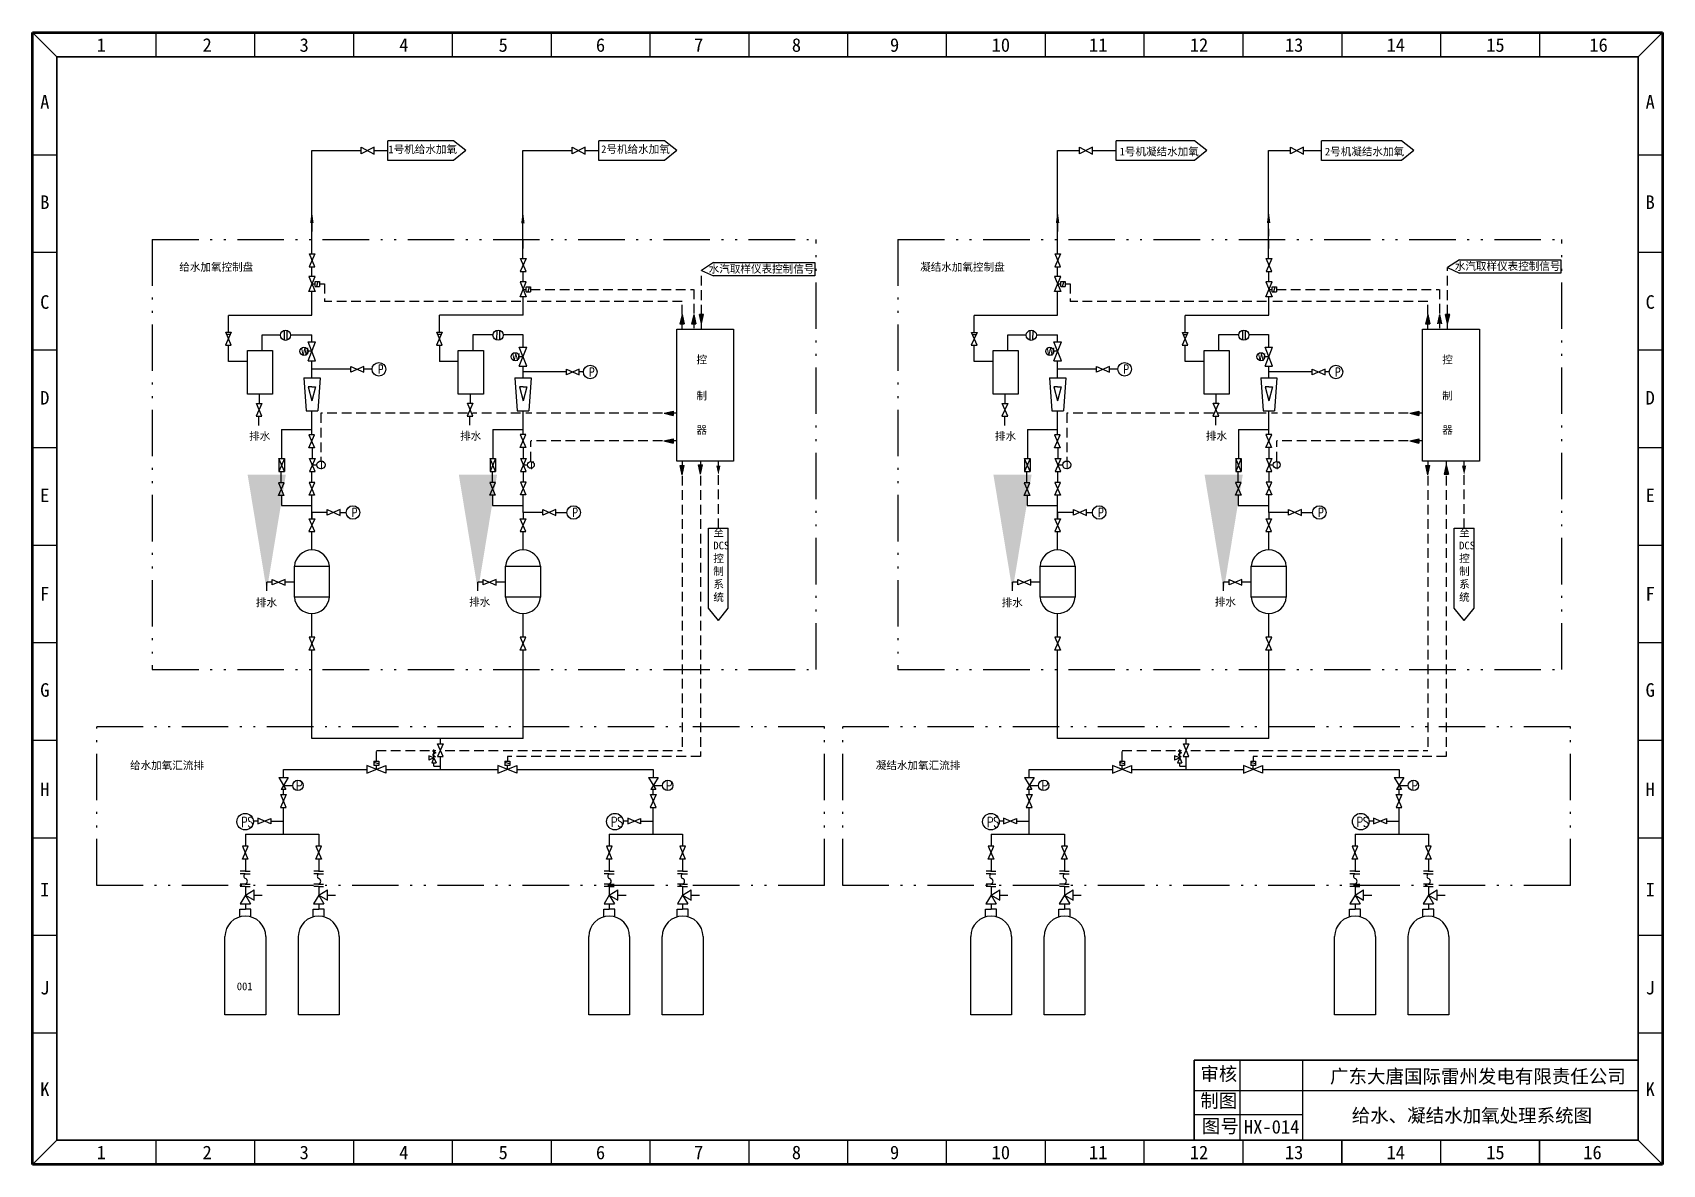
# Model space of a CAD drawing. Extents: x 3150 to 3570, y -138 to 155.
import ezdxf

# ---------------------------------------------------------------- set-up
doc = ezdxf.new("R2010")
doc.units = 0
doc.header["$LTSCALE"] = 10
doc.header["$MEASUREMENT"] = 0
for name, pattern in [('1', [0]), ('ACAD_ISO12W100', [22, 12, -3, 0.5, -3, 0.5, -3]), ('CENTER', [2, 1.25, -0.25, 0.25, -0.25]), ('HIDDEN', [0.375, 0.25, -0.125])]:
    doc.linetypes.add(name, pattern=pattern)
doc.layers.get('0').update_dxf_attribs({"linetype": 'CONTINUOUS'})
for name, color, linetype in [('01', 7, 'CONTINUOUS'), ('BORDER', 1, 'CONTINUOUS'), ('结构', 7, 'CENTER')]:
    doc.layers.add(name, color=color, linetype=linetype)
doc.styles.get("Standard").update_dxf_attribs({"font": 'geditxt.shx', "width": 0.7, "bigfont": 'hztxt1.shx'})
doc.styles.add('样式 1 2.0', font='SIMFANG.TTF', dxfattribs={"height": 2})
doc.styles.add('样式 3 3.5', font='SIMFANG.TTF', dxfattribs={"height": 3.5})
doc.dimstyles.get("Standard").update_dxf_attribs({"dimtxt": 0.18, "dimasz": 0.18, "dimexe": 0.18, "dimexo": 0.0625, "dimgap": 0.09, "dimtad": 0, "dimtih": 1, "dimtoh": 1, "dimdec": 4, "dimzin": 0, "dimdsep": 46, "dimtxsty": 'Standard', "dimcen": 0.09, "dimadec": 0, "dimazin": 0, "dimtfac": 1, "dimtdec": 4, "dimtofl": 0, "dimtmove": 0, "dimatfit": 3, "dimfxl": 1, "dimtolj": 1, "dimtzin": 0, "dimarcsym": 0})

msp = doc.modelspace()

# ---------------------------------------------------------------- texts
at = {"color": 0, "style": '样式 3 3.5'}
for s, p in [('1', (3166.12, 149.66)), ('2', (3193.45, 149.66)), ('3', (3218.5, 149.66)), ('4', (3244.24, 149.66)), ('5', (3269.88, 149.66)), ('6', (3295.02, 149.66)), ('7', (3320.37, 149.66)), ('8', (3345.61, 149.66)), ('9', (3370.95, 149.66)), ('10', (3397.19, 149.66)), ('11', (3422.33, 149.66)), ('12', (3448.37, 149.66)), ('13', (3472.92, 149.66)), ('14', (3499.16, 149.66)), ('15', (3524.9, 149.66)), ('16', (3551.54, 149.66)), ('A', (3151.52, 134.96)), ('A', (3566.06, 134.96)), ('B', (3151.52, 109.07)), ('B', (3566.06, 109.07)), ('C', (3151.52, 83.28)), ('C', (3566.06, 83.28)), ('D', (3151.52, 58.55)), ('D', (3566.06, 58.55)), ('E', (3151.52, 33.36)), ('E', (3566.06, 33.36)), ('F', (3151.52, 7.93)), ('F', (3566.06, 7.93)), ('G', (3151.52, -16.92)), ('G', (3566.06, -16.92)), ('H', (3151.52, -42.58)), ('H', (3566.06, -42.58)), ('I', (3151.52, -68.48)), ('I', (3566.06, -68.48)), ('J', (3151.52, -93.8)), ('J', (3566.06, -93.8)), ('K', (3151.52, -120.04)), ('K', (3566.06, -120.04)), ('1', (3166.12, -136.36)), ('2', (3193.45, -136.36)), ('3', (3218.5, -136.36)), ('4', (3244.24, -136.36)), ('5', (3269.88, -136.36)), ('6', (3295.02, -136.36)), ('7', (3320.37, -136.36)), ('8', (3345.61, -136.36)), ('9', (3370.95, -136.36)), ('10', (3397.19, -136.36)), ('11', (3422.33, -136.36)), ('12', (3448.37, -136.36)), ('13', (3472.92, -136.36)), ('14', (3499.16, -136.36)), ('15', (3524.9, -136.36)), ('16', (3549.97, -136.36))]:
    msp.add_text(s, height=3.5, dxfattribs=at).set_placement(p)
at = {"style": '样式 1 2.0'}
for s, p in [('1号机给水加氧', (3241.43, 123.47)), ('2号机给水加氧', (3296.37, 123.5)), ('1号机凝结水加氧', (3430.23, 122.88)), ('2号机凝结水加氧', (3483.25, 122.88)), ('给水加氧控制盘', (3187.44, 93.07)), ('凝结水加氧控制盘', (3378.74, 93.07)), ('排水', (3205.47, 49.41)), ('排水', (3259.95, 49.44)), ('排水', (3398.04, 49.41)), ('排水', (3452.52, 49.44)), ('排水', (3207.22, 6.41)), ('排水', (3262.27, 6.58)), ('排水', (3399.79, 6.41)), ('排水', (3454.83, 6.58)), ('给水加氧汇流排', (3174.72, -35.63)), ('凝结水加氧汇流排', (3367.29, -35.63))]:
    msp.add_text(s, height=2, dxfattribs=at).set_placement(p)
at = {"color": 7, "style": '样式 1 2.0'}
for s, p in [('水汽取样仪表控制信号', (3324.14, 92.58)), ('水汽取样仪表控制信号', (3516.79, 93.29)), ('控', (3320.97, 69.14)), ('控', (3513.54, 69.14)), ('制', (3320.97, 59.83)), ('制', (3513.54, 59.83)), ('器', (3320.97, 50.99)), ('器', (3513.54, 50.99))]:
    msp.add_text(s, height=2, dxfattribs=at).set_placement(p)
for s, p in [('W', (3218.84, 71.24)), ('W', (3273.37, 69.85)), ('W', (3411.41, 71.24)), ('W', (3465.93, 69.85)), ('T', (3223.51, 41.88)), ('T', (3277.74, 41.85)), ('T', (3416.07, 41.88)), ('T', (3470.3, 41.85))]:
    msp.add_text(s, height=1.92).set_placement(p)
at = {"color": 7, "width": 0.75}
for p in [(3217.56, -41.13), (3313.05, -41.12), (3410.13, -41.13), (3505.61, -41.12)]:
    msp.add_text('P', height=2.56, dxfattribs=at).set_placement(p)
at = {"width": 0.0192, "attachment_point": 1}
for s, insert, char_height in [('P', (3238.74, 68.77), 2.24), ('P', (3293.23, 68.05), 2.24), ('P', (3431.26, 68.77), 2.24), ('P', (3485.86, 68.05), 2.24), ('P', (3232, 31.77), 2.24), ('P', (3288.94, 31.77), 2.24), ('P', (3424.73, 31.77), 2.24), ('P', (3481.54, 31.77), 2.24), ('PS', (3203.44, -48), 2.56), ('PS', (3298.92, -47.99), 2.56), ('PS', (3396, -48), 2.56), ('PS', (3491.48, -47.99), 2.56)]:
    msp.add_mtext(s, dxfattribs=dict(at, insert=insert, char_height=char_height))
at = {"attachment_point": 1}
for s, width, gutter_width, insert, char_height, style in [('至DCS\\P控\\P制\\P系\\P统', 5.12, 1, (3325.34, 26.48), 2, '样式 1 2.0'), ('至DCS\\P控\\P制\\P系\\P统', 5.12, 1, (3517.91, 26.48), 2, '样式 1 2.0'), ('001', 8.4078, 20, (3202.29, -90.71), 2, '样式 1 2.0'), ('审核', 23.5945, 10, (3451.08, -112.57), 3.5, '样式 3 3.5'), ('制图', 30.3358, 10, (3451.08, -119.51), 3.5, '样式 3 3.5'), ('图号', 20.6204, 10, (3451.48, -126.05), 3.5, '样式 3 3.5')]:
    msp.add_mtext_dynamic_manual_height_columns(s, width=width, gutter_width=gutter_width, heights=[0], dxfattribs=dict(at, insert=insert, char_height=char_height, style=style))
at = {"color": 0, "char_height": 3.5, "width": 115.1998, "attachment_point": 5, "style": '样式 3 3.5'}
for s, insert in [('广东大唐国际雷州发电有限责任公司', (3522.77, -115.17)), ('HX-014', (3469.51, -128.02)), ('给水、凝结水加氧处理系统图', (3521.21, -125.27))]:
    msp.add_mtext(s, dxfattribs=dict(at, insert=insert))

# ---------------------------------------------------------------- hatches: boundary and pattern name
for points in [[(3317.25, 81.81), (3316.7, 79.44), (3317.79, 79.44)], [(3320.27, 81.81), (3319.72, 79.44), (3320.82, 79.44)], [(3322.28, 79.47), (3322.83, 81.84), (3321.73, 81.84)], [(3509.81, 81.81), (3509.26, 79.44), (3510.36, 79.44)], [(3512.84, 81.81), (3512.29, 79.44), (3513.38, 79.44)], [(3514.93, 79.47), (3515.48, 81.84), (3514.39, 81.84)], [(3314.98, 55.74), (3314.98, 56.84), (3312.61, 56.29)], [(3507.54, 55.74), (3507.54, 56.84), (3505.17, 56.29)], [(3314.95, 48.6), (3314.95, 49.69), (3312.58, 49.15)], [(3507.51, 48.6), (3507.51, 49.69), (3505.14, 49.15)], [(3317.82, 42.77), (3316.73, 42.77), (3317.28, 40.4)], [(3322.03, 40.57), (3321.48, 42.94), (3322.58, 42.94)], [(3327.19, 42.77), (3326.09, 42.77), (3326.64, 40.4)], [(3510.39, 42.77), (3509.29, 42.77), (3509.84, 40.4)], [(3514.59, 42.94), (3514.05, 40.57), (3515.14, 40.57)], [(3519.75, 42.77), (3518.65, 42.77), (3519.2, 40.4)]]:
    msp.add_hatch(color=1).paths.add_polyline_path(points)

# ---------------------------------------------------------------- linework, layer by layer
at = {"color": 0, "lineweight": 50}
for p, q in [((3149.56, -137.7), (3149.56, 154.62)), ((3149.56, 154.62), (3570.4, 154.62)), ((3570.4, 154.62), (3570.4, -137.7)), ((3570.4, -137.7), (3149.56, -137.7))]:
    msp.add_line(p, q, dxfattribs=at)
at = {"color": 0}
for p, q in [((3155.86, 148.32), (3149.56, 154.62)), ((3181.38, 154.62), (3181.38, 148.32)), ((3206.89, 154.62), (3206.89, 148.32)), ((3232.41, 154.62), (3232.41, 148.32)), ((3257.92, 154.62), (3257.92, 148.32)), ((3283.44, 154.62), (3283.44, 148.32)), ((3308.95, 154.62), (3308.95, 148.32)), ((3334.47, 154.62), (3334.47, 148.32)), ((3359.98, 154.62), (3359.98, 148.32)), ((3385.5, 154.62), (3385.5, 148.32)), ((3411.01, 154.62), (3411.01, 148.32)), ((3436.53, 154.62), (3436.53, 148.32)), ((3462.04, 154.62), (3462.04, 148.32)), ((3487.6, 154.62), (3487.6, 148.32)), ((3513.11, 154.62), (3513.11, 148.32)), ((3538.63, 154.62), (3538.63, 148.32)), ((3564.1, 148.32), (3570.4, 154.62)), ((3155.86, 122.98), (3149.56, 122.98)), ((3570.4, 122.98), (3564.1, 122.98)), ((3570.4, 122.98), (3564.1, 122.98)), ((3155.86, 97.78), (3149.56, 97.78)), ((3570.4, 97.78), (3564.1, 97.78)), ((3155.86, 72.58), (3149.56, 72.58)), ((3570.4, 72.58), (3564.1, 72.58)), ((3155.86, 47.38), (3149.56, 47.38)), ((3570.4, 47.38), (3564.1, 47.38)), ((3155.86, 22.18), (3149.56, 22.18)), ((3570.4, 22.18), (3564.1, 22.18)), ((3155.86, -3.02), (3149.56, -3.02)), ((3570.4, -3.02), (3564.1, -3.02)), ((3155.86, -28.22), (3149.56, -28.22)), ((3570.4, -28.22), (3564.1, -28.22)), ((3155.86, -53.42), (3149.56, -53.42)), ((3570.4, -53.42), (3564.1, -53.42)), ((3155.86, -78.62), (3149.56, -78.62)), ((3570.4, -78.62), (3564.1, -78.62)), ((3155.86, -103.82), (3149.56, -103.82)), ((3570.4, -103.82), (3564.1, -103.82)), ((3461.41, -131.4), (3461.41, -110.77)), ((3477.56, -131.4), (3477.56, -110.77)), ((3449.53, -118.58), (3564.1, -118.58)), ((3465.95, -118.58), (3563.91, -118.58)), ((3449.53, -124.85), (3477.54, -124.85)), ((3155.86, -131.4), (3149.56, -137.7)), ((3181.38, -131.4), (3181.38, -137.7)), ((3181.38, -131.4), (3181.38, -137.7)), ((3206.89, -131.4), (3206.89, -137.7)), ((3232.41, -131.4), (3232.41, -137.7)), ((3257.92, -131.4), (3257.92, -137.7)), ((3283.44, -131.4), (3283.44, -137.7)), ((3308.95, -131.4), (3308.95, -137.7)), ((3334.47, -131.4), (3334.47, -137.7)), ((3359.98, -131.4), (3359.98, -137.7)), ((3385.5, -131.4), (3385.5, -137.7)), ((3411.01, -131.4), (3411.01, -137.7)), ((3436.53, -131.4), (3436.53, -137.7)), ((3462.04, -131.4), (3462.04, -137.7)), ((3462.04, -131.4), (3462.04, -137.7)), ((3487.56, -131.4), (3487.56, -137.7)), ((3487.6, -131.4), (3487.6, -137.7)), ((3513.07, -131.4), (3513.07, -137.7)), ((3513.11, -131.4), (3513.11, -137.7)), ((3538.59, -131.4), (3538.59, -137.7)), ((3538.63, -131.4), (3538.63, -137.7)), ((3564.1, -131.4), (3570.4, -137.7))]:
    msp.add_line(p, q, dxfattribs=at)
at = {"color": 0, "lineweight": 30}
for p, q in [((3155.86, 148.32), (3564.1, 148.32)), ((3155.86, -131.4), (3155.86, 148.32)), ((3564.1, 148.32), (3564.1, -131.4)), ((3449.53, -110.77), (3564.1, -110.77)), ((3449.53, -131.4), (3449.53, -110.77)), ((3564.1, -131.4), (3155.86, -131.4))]:
    msp.add_line(p, q, dxfattribs=at)
at = {"color": 4}
for p, q in [((3241.27, 121.58), (3241.27, 126.7)), ((3258.24, 126.7), (3241.27, 126.7)), ((3261.41, 124.14), (3258.24, 126.7)), ((3295.76, 121.58), (3295.76, 126.7)), ((3312.73, 126.7), (3295.76, 126.7)), ((3315.9, 124.14), (3312.73, 126.7)), ((3429.36, 121.58), (3429.36, 126.7)), ((3449.59, 126.7), (3429.36, 126.7)), ((3452.76, 124.14), (3449.59, 126.7)), ((3482.37, 121.58), (3482.37, 126.7)), ((3503.02, 126.7), (3482.37, 126.7)), ((3506.19, 124.14), (3503.02, 126.7)), ((3221.67, 97.46), (3221.67, 124.17)), ((3221.67, 124.17), (3234.43, 124.17)), ((3237.77, 124.14), (3241.27, 124.14)), ((3261.41, 124.14), (3258.24, 121.58)), ((3276.16, 96.27), (3276.16, 124.17)), ((3276.16, 124.17), (3288.92, 124.17)), ((3292.26, 124.14), (3295.76, 124.14)), ((3315.9, 124.14), (3312.73, 121.58)), ((3414.23, 97.46), (3414.23, 124.14)), ((3414.23, 124.14), (3419.92, 124.14)), ((3423.26, 124.14), (3429.36, 124.14)), ((3452.76, 124.14), (3449.59, 121.58)), ((3468.72, 96.27), (3468.72, 124.14)), ((3468.72, 124.14), (3474.41, 124.14)), ((3477.75, 124.14), (3482.37, 124.14)), ((3506.19, 124.14), (3503.02, 121.58)), ((3258.24, 121.58), (3241.27, 121.58)), ((3312.73, 121.58), (3295.76, 121.58)), ((3449.59, 121.58), (3429.36, 121.58)), ((3503.02, 121.58), (3482.37, 121.58)), ((3221.67, 105.48), (3221.67, 103.24)), ((3414.23, 105.48), (3414.23, 103.24)), ((3221.68, 91.64), (3221.68, 94.13)), ((3276.23, 90.26), (3276.23, 92.93)), ((3414.24, 91.64), (3414.24, 94.13)), ((3468.79, 90.26), (3468.79, 92.93)), ((3221.68, 81.6), (3221.68, 87.73)), ((3276.2, 81.63), (3276.2, 86.33)), ((3414.24, 81.6), (3414.24, 87.73)), ((3468.77, 81.63), (3468.77, 86.33)), ((3200.12, 81.6), (3221.68, 81.6)), ((3200.12, 77.25), (3200.12, 81.54)), ((3254.6, 77.25), (3254.6, 81.63)), ((3276.2, 81.63), (3254.6, 81.63)), ((3392.68, 81.6), (3414.24, 81.6)), ((3392.68, 77.25), (3392.68, 81.54)), ((3447.16, 81.63), (3468.77, 81.63)), ((3447.16, 77.19), (3447.16, 81.57)), ((3208.8, 76.56), (3213.56, 76.56)), ((3208.8, 72.49), (3208.8, 76.56)), ((3216.18, 76.56), (3221.68, 76.56)), ((3221.68, 74.75), (3221.68, 76.56)), ((3263.28, 76.6), (3268.44, 76.6)), ((3263.28, 72.52), (3263.28, 76.6)), ((3271.07, 76.6), (3276.16, 76.6)), ((3276.2, 73.36), (3276.2, 76.65)), ((3401.36, 76.56), (3406.12, 76.56)), ((3401.36, 72.49), (3401.36, 76.56)), ((3408.75, 76.56), (3414.24, 76.56)), ((3414.24, 74.75), (3414.24, 76.56)), ((3455.84, 76.6), (3461.01, 76.6)), ((3455.84, 72.52), (3455.84, 76.6)), ((3463.63, 76.6), (3468.72, 76.6)), ((3468.77, 73.36), (3468.77, 76.65)), ((3200.12, 69.63), (3200.12, 73.92)), ((3254.59, 73.92), (3254.59, 69.67)), ((3392.68, 69.63), (3392.68, 73.85)), ((3447.16, 69.67), (3447.16, 73.85)), ((3205.01, 69.63), (3200.12, 69.63)), ((3221.68, 65.47), (3221.68, 69.85)), ((3259.49, 69.67), (3254.59, 69.67)), ((3276.2, 65.47), (3276.2, 68.46)), ((3397.58, 69.63), (3392.68, 69.63)), ((3414.24, 65.47), (3414.24, 69.85)), ((3452.06, 69.67), (3447.16, 69.67)), ((3468.77, 65.47), (3468.77, 68.46)), ((3221.68, 50.71), (3221.68, 56.92)), ((3276.2, 50.79), (3276.2, 56.92)), ((3414.24, 50.71), (3414.24, 56.92)), ((3468.76, 50.79), (3468.76, 56.92)), ((3213.87, 52.08), (3213.87, 44.6)), ((3213.87, 52.08), (3221.68, 52.08)), ((3268.39, 52.08), (3268.39, 44.6)), ((3268.39, 52.08), (3276.2, 52.08)), ((3406.43, 52.08), (3406.43, 44.6)), ((3406.43, 52.08), (3414.24, 52.08)), ((3460.96, 52.08), (3460.96, 44.6)), ((3460.96, 52.08), (3468.76, 52.08)), ((3221.8, 44.6), (3221.8, 47.38)), ((3276.3, 44.6), (3276.3, 47.46)), ((3414.36, 44.6), (3414.36, 47.38)), ((3213.74, 38.37), (3213.74, 41.27)), ((3221.69, 38.45), (3221.69, 41.27)), ((3268.32, 38.44), (3268.32, 41.27)), ((3276.29, 38.52), (3276.29, 41.27)), ((3406.3, 38.37), (3406.31, 41.27)), ((3414.25, 38.45), (3414.25, 41.27)), ((3460.88, 38.44), (3460.88, 41.27)), ((3213.79, 35.03), (3213.79, 32.45)), ((3221.68, 29.05), (3221.68, 35.11)), ((3268.31, 35.1), (3268.31, 32.45)), ((3276.2, 30.68), (3276.2, 35.19)), ((3406.35, 35.03), (3406.35, 32.45)), ((3414.24, 29.05), (3414.24, 35.11)), ((3460.87, 35.1), (3460.87, 32.45)), ((3468.77, 30.68), (3468.77, 35.19)), ((3213.79, 32.45), (3221.68, 32.45)), ((3268.31, 32.45), (3276.2, 32.45)), ((3276.2, 30.68), (3276.2, 29.05)), ((3406.35, 32.45), (3414.24, 32.45)), ((3460.87, 32.45), (3468.77, 32.45)), ((3468.77, 30.68), (3468.77, 29.05)), ((3221.68, 20.99), (3221.68, 25.72)), ((3276.2, 20.99), (3276.2, 25.72)), ((3414.24, 20.99), (3414.24, 25.72)), ((3468.77, 20.99), (3468.77, 25.72)), ((3221.68, -1.52), (3221.68, 4.6)), ((3276.19, -1.52), (3276.19, 4.6)), ((3414.24, -1.52), (3414.24, 4.6)), ((3468.76, -1.52), (3468.76, 4.6)), ((3221.68, -27.73), (3221.68, -4.86)), ((3276.21, -27.73), (3276.21, -4.86)), ((3414.24, -27.73), (3414.24, -4.86)), ((3468.78, -27.73), (3468.78, -4.86)), ((3276.21, -27.73), (3221.68, -27.73)), ((3254.85, -29.04), (3254.85, -27.73)), ((3468.78, -27.73), (3414.24, -27.73)), ((3447.42, -29.04), (3447.42, -27.73)), ((3254.85, -35.67), (3254.85, -32.38)), ((3447.42, -35.67), (3447.42, -32.38)), ((3214.35, -37.76), (3214.35, -35.67)), ((3214.35, -35.67), (3235.87, -35.67)), ((3240.78, -35.67), (3269.7, -35.67)), ((3274.61, -35.67), (3309.83, -35.67)), ((3309.83, -35.67), (3309.83, -37.75)), ((3406.92, -35.67), (3428.43, -35.67)), ((3406.92, -37.76), (3406.92, -35.67)), ((3433.34, -35.67), (3462.27, -35.67)), ((3467.18, -35.67), (3502.4, -35.67)), ((3502.4, -35.67), (3502.4, -37.75)), ((3214.35, -42.18), (3214.35, -40.89)), ((3309.83, -42.18), (3309.83, -40.88)), ((3406.92, -42.18), (3406.92, -40.89)), ((3502.4, -42.18), (3502.4, -40.88)), ((3214.35, -52.43), (3214.35, -45.52)), ((3309.83, -52.42), (3309.83, -45.51)), ((3406.92, -52.43), (3406.92, -45.52)), ((3502.4, -52.42), (3502.4, -45.51)), ((3204.5, -52.43), (3223.44, -52.43)), ((3204.5, -52.43), (3204.5, -55.53)), ((3223.44, -52.43), (3223.44, -55.53)), ((3298.46, -52.43), (3317.41, -52.43)), ((3298.46, -52.43), (3298.46, -55.53)), ((3317.41, -52.43), (3317.41, -55.53)), ((3397.06, -52.43), (3416.01, -52.43)), ((3397.06, -52.43), (3397.06, -55.53)), ((3416.01, -52.43), (3416.01, -55.53)), ((3491.03, -52.43), (3509.97, -52.43)), ((3491.03, -52.43), (3491.03, -55.53)), ((3509.97, -52.43), (3509.97, -55.53)), ((3204.5, -58.87), (3204.5, -61.97)), ((3223.44, -58.87), (3223.44, -61.97)), ((3298.46, -58.87), (3298.46, -61.97)), ((3317.41, -58.87), (3317.41, -61.97)), ((3397.06, -58.87), (3397.06, -61.97)), ((3416.01, -58.87), (3416.01, -61.97)), ((3491.08, -58.87), (3491.08, -61.97)), ((3509.97, -58.87), (3509.97, -61.97)), ((3204.5, -65.96), (3204.5, -68.12)), ((3223.44, -65.96), (3223.44, -68.12)), ((3298.46, -65.96), (3298.46, -68.12)), ((3317.41, -65.96), (3317.41, -68.12)), ((3397.06, -65.96), (3397.06, -68.12)), ((3416.01, -65.96), (3416.01, -68.12)), ((3491.03, -65.96), (3491.03, -68.12)), ((3509.97, -65.96), (3509.97, -68.12)), ((3204.5, -70.36), (3204.5, -71.74)), ((3223.44, -70.36), (3223.44, -71.74)), ((3298.46, -70.36), (3298.46, -71.74)), ((3317.41, -70.36), (3317.41, -71.74)), ((3397.06, -70.36), (3397.06, -71.74)), ((3416.01, -70.36), (3416.01, -71.74)), ((3491.03, -70.36), (3491.03, -71.74)), ((3509.97, -70.36), (3509.97, -71.74))]:
    msp.add_line(p, q, dxfattribs=at)
for p, q in [((3234.43, 125.05), (3237.77, 123.24)), ((3234.43, 123.3), (3234.43, 125.05)), ((3237.77, 125.04), (3234.43, 123.3)), ((3237.77, 123.24), (3237.77, 125.04)), ((3237.77, 123.4), (3237.77, 124.89)), ((3288.92, 125.05), (3292.26, 123.24)), ((3288.92, 123.3), (3288.92, 125.05)), ((3292.26, 125.04), (3288.92, 123.3)), ((3292.26, 123.24), (3292.26, 125.04)), ((3292.26, 123.4), (3292.26, 124.89)), ((3419.92, 125.05), (3423.26, 123.24)), ((3419.92, 123.3), (3419.92, 125.05)), ((3423.26, 125.04), (3419.92, 123.3)), ((3423.26, 123.24), (3423.26, 125.04)), ((3423.26, 123.4), (3423.26, 124.89)), ((3474.41, 125.05), (3477.75, 123.24)), ((3474.41, 123.3), (3474.41, 125.05)), ((3477.75, 125.04), (3474.41, 123.3)), ((3477.75, 123.24), (3477.75, 125.04)), ((3477.75, 123.4), (3477.75, 124.89)), ((3276.15, 101.29), (3276.15, 98.84)), ((3468.71, 101.29), (3468.71, 98.84)), ((3222.46, 97.46), (3220.97, 94.13)), ((3222.46, 94.13), (3221.02, 97.46)), ((3221.02, 97.46), (3222.46, 97.46)), ((3415.02, 97.46), (3413.54, 94.13)), ((3415.02, 94.13), (3413.59, 97.46)), ((3413.59, 97.46), (3415.02, 97.46)), ((3220.97, 94.13), (3222.46, 94.13)), ((3220.97, 94.13), (3222.45, 94.13)), ((3276.98, 96.27), (3275.49, 92.93)), ((3275.49, 92.93), (3276.97, 92.93)), ((3275.49, 92.93), (3276.97, 92.93)), ((3275.54, 96.27), (3276.98, 96.27)), ((3276.97, 92.93), (3275.54, 96.27)), ((3413.54, 94.13), (3415.02, 94.13)), ((3413.54, 94.13), (3415.01, 94.13)), ((3469.54, 96.27), (3468.05, 92.93)), ((3468.05, 92.93), (3469.53, 92.93)), ((3468.05, 92.93), (3469.54, 92.93)), ((3468.11, 96.27), (3469.54, 96.27)), ((3469.54, 92.93), (3468.11, 96.27)), ((3222.5, 91.66), (3220.89, 91.66)), ((3220.89, 87.73), (3222.5, 91.66)), ((3220.89, 91.66), (3222.5, 87.73)), ((3221.69, 89.69), (3222.5, 89.69)), ((3222.5, 90.32), (3223.63, 90.32)), ((3222.5, 89.06), (3222.5, 90.32)), ((3222.5, 89.06), (3223.63, 89.06)), ((3223.23, 90.31), (3222.86, 89.04)), ((3223.63, 90.32), (3223.63, 89.06)), ((3277.03, 90.26), (3275.42, 90.26)), ((3275.42, 86.33), (3277.03, 90.26)), ((3275.42, 90.26), (3277.03, 86.33)), ((3277.04, 88.92), (3278.16, 88.92)), ((3277.04, 87.65), (3277.04, 88.92)), ((3277.77, 88.91), (3277.4, 87.64)), ((3278.16, 88.92), (3278.16, 87.65)), ((3415.06, 91.66), (3413.45, 91.66)), ((3413.45, 87.73), (3415.06, 91.66)), ((3413.45, 91.66), (3415.06, 87.73)), ((3414.25, 89.69), (3415.07, 89.69)), ((3415.07, 90.32), (3416.19, 90.32)), ((3415.07, 89.06), (3415.07, 90.32)), ((3415.07, 89.06), (3416.19, 89.06)), ((3415.8, 90.31), (3415.42, 89.04)), ((3416.19, 90.32), (3416.19, 89.06)), ((3469.6, 90.26), (3467.99, 90.26)), ((3467.99, 86.33), (3469.6, 90.26)), ((3467.99, 90.26), (3469.6, 86.33)), ((3469.6, 88.92), (3470.73, 88.92)), ((3469.6, 87.65), (3469.6, 88.92)), ((3470.33, 88.91), (3469.96, 87.64)), ((3470.73, 88.92), (3470.73, 87.65)), ((3222.5, 87.73), (3220.89, 87.73)), ((3222.5, 87.73), (3220.89, 87.73)), ((3277.03, 86.33), (3275.42, 86.33)), ((3277.03, 86.33), (3275.42, 86.33)), ((3276.22, 88.28), (3277.04, 88.28)), ((3277.04, 87.65), (3278.16, 87.65)), ((3415.06, 87.73), (3413.45, 87.73)), ((3415.06, 87.73), (3413.45, 87.73)), ((3469.6, 86.33), (3467.99, 86.33)), ((3469.6, 86.33), (3467.99, 86.33)), ((3468.79, 88.28), (3469.6, 88.28)), ((3469.6, 87.65), (3470.73, 87.65)), ((3317.25, 81.81), (3316.7, 79.44)), ((3317.25, 81.81), (3317.79, 79.44)), ((3320.27, 81.81), (3319.72, 79.44)), ((3320.27, 81.81), (3320.82, 79.44)), ((3322.83, 81.84), (3321.73, 81.84)), ((3322.28, 79.47), (3321.73, 81.84)), ((3322.28, 79.47), (3322.83, 81.84)), ((3509.81, 81.81), (3509.26, 79.44)), ((3509.81, 81.81), (3510.36, 79.44)), ((3512.84, 81.81), (3512.29, 79.44)), ((3512.84, 81.81), (3513.38, 79.44)), ((3515.48, 81.84), (3514.39, 81.84)), ((3514.93, 79.47), (3514.39, 81.84)), ((3514.93, 79.47), (3515.48, 81.84)), ((3200.86, 77.25), (3199.37, 73.92)), ((3200.86, 73.92), (3199.43, 77.25)), ((3199.43, 77.25), (3200.86, 77.25)), ((3199.65, 76.73), (3200.63, 76.73)), ((3255.34, 77.25), (3253.85, 73.92)), ((3255.34, 73.92), (3253.91, 77.25)), ((3253.91, 77.25), (3255.34, 77.25)), ((3254.13, 76.73), (3255.11, 76.73)), ((3316.7, 79.44), (3317.79, 79.44)), ((3319.72, 79.44), (3320.82, 79.44)), ((3393.42, 77.19), (3391.94, 73.85)), ((3393.42, 73.85), (3391.99, 77.19)), ((3391.99, 77.19), (3393.42, 77.19)), ((3392.22, 76.66), (3393.19, 76.66)), ((3447.9, 77.19), (3446.42, 73.85)), ((3447.9, 73.85), (3446.47, 77.19)), ((3446.47, 77.19), (3447.9, 77.19)), ((3446.7, 76.66), (3447.67, 76.66)), ((3509.26, 79.44), (3510.36, 79.44)), ((3199.37, 73.92), (3200.85, 73.92)), ((3199.37, 73.92), (3200.86, 73.92)), ((3221.68, 72.3), (3220.68, 72.3)), ((3220.71, 74.75), (3222.65, 74.75)), ((3220.71, 69.85), (3222.65, 74.75)), ((3222.65, 69.85), (3220.71, 74.75)), ((3253.85, 73.92), (3255.33, 73.92)), ((3253.85, 73.92), (3255.34, 73.92)), ((3275.23, 73.36), (3277.17, 73.36)), ((3275.23, 68.46), (3277.17, 73.36)), ((3277.17, 68.46), (3275.23, 73.36)), ((3391.94, 73.85), (3393.42, 73.85)), ((3391.94, 73.85), (3393.42, 73.85)), ((3414.24, 72.3), (3413.24, 72.3)), ((3413.28, 74.75), (3415.21, 74.75)), ((3413.28, 69.85), (3415.21, 74.75)), ((3415.21, 69.85), (3413.28, 74.75)), ((3446.42, 73.85), (3447.9, 73.85)), ((3446.42, 73.85), (3447.9, 73.85)), ((3467.8, 73.36), (3469.73, 73.36)), ((3467.8, 68.46), (3469.73, 73.36)), ((3469.73, 68.46), (3467.8, 73.36)), ((3220.71, 69.85), (3222.65, 69.85)), ((3231.72, 67.66), (3221.68, 67.66)), ((3231.72, 68.37), (3235.06, 66.89)), ((3231.72, 66.94), (3231.72, 68.37)), ((3235.06, 68.37), (3231.72, 66.94)), ((3235.06, 66.89), (3235.06, 68.37)), ((3235.06, 66.89), (3235.06, 68.37)), ((3237.22, 67.66), (3235.06, 67.66)), ((3276.2, 70.91), (3275.2, 70.91)), ((3275.23, 68.46), (3277.17, 68.46)), ((3287.39, 67.68), (3290.73, 66.19)), ((3287.39, 66.25), (3287.39, 67.68)), ((3290.73, 67.68), (3287.39, 66.25)), ((3290.73, 66.19), (3290.73, 67.68)), ((3290.73, 66.19), (3290.73, 67.67)), ((3413.28, 69.85), (3415.21, 69.85)), ((3424.29, 67.66), (3414.24, 67.66)), ((3424.29, 68.37), (3427.62, 66.89)), ((3424.29, 66.94), (3424.29, 68.37)), ((3427.62, 68.37), (3424.29, 66.94)), ((3427.62, 66.89), (3427.62, 68.37)), ((3427.62, 66.89), (3427.62, 68.37)), ((3429.79, 67.66), (3427.62, 67.66)), ((3468.77, 70.91), (3467.76, 70.91)), ((3467.8, 68.46), (3469.73, 68.46)), ((3479.96, 67.68), (3483.29, 66.19)), ((3479.96, 66.25), (3479.96, 67.68)), ((3483.29, 67.68), (3479.96, 66.25)), ((3483.29, 66.19), (3483.29, 67.68)), ((3483.29, 66.19), (3483.29, 67.67)), ((3219.58, 65.47), (3223.78, 65.47)), ((3219.58, 65.47), (3220.18, 56.92)), ((3221.68, 63.14), (3220.73, 63.14)), ((3220.73, 63.14), (3221.68, 59.53)), ((3221.68, 63.14), (3222.63, 63.14)), ((3222.63, 63.14), (3221.68, 59.53)), ((3223.78, 65.47), (3223.18, 56.92)), ((3274.1, 65.47), (3278.3, 65.47)), ((3274.1, 65.47), (3274.7, 56.92)), ((3275.25, 63.14), (3276.2, 59.53)), ((3276.2, 63.14), (3275.25, 63.14)), ((3287.39, 66.96), (3276.2, 66.96)), ((3277.15, 63.14), (3276.2, 59.53)), ((3276.2, 63.14), (3277.15, 63.14)), ((3278.3, 65.47), (3277.7, 56.92)), ((3291.8, 66.96), (3290.73, 66.96)), ((3412.14, 65.47), (3416.34, 65.47)), ((3412.14, 65.47), (3412.74, 56.92)), ((3414.24, 63.14), (3413.29, 63.14)), ((3413.29, 63.14), (3414.24, 59.53)), ((3414.24, 63.14), (3415.19, 63.14)), ((3415.19, 63.14), (3414.24, 59.53)), ((3416.34, 65.47), (3415.74, 56.92)), ((3466.67, 65.47), (3470.87, 65.47)), ((3466.67, 65.47), (3467.27, 56.92)), ((3467.82, 63.14), (3468.77, 59.53)), ((3468.77, 63.14), (3467.82, 63.14)), ((3479.96, 66.96), (3468.77, 66.96)), ((3469.72, 63.14), (3468.77, 59.53)), ((3468.77, 63.14), (3469.72, 63.14)), ((3470.87, 65.47), (3470.27, 56.92)), ((3484.36, 66.96), (3483.29, 66.96)), ((3208.13, 58.85), (3208.13, 61.19)), ((3262.61, 58.88), (3262.61, 61.23)), ((3400.69, 58.85), (3400.69, 61.19)), ((3455.17, 58.88), (3455.17, 61.23)), ((3208.79, 58.85), (3207.31, 55.51)), ((3207.31, 55.51), (3208.79, 55.51)), ((3207.31, 55.51), (3208.79, 55.51)), ((3208.79, 55.51), (3207.36, 58.85)), ((3207.36, 58.85), (3208.79, 58.85)), ((3208.01, 53.17), (3208.01, 55.52)), ((3220.18, 56.92), (3223.18, 56.92)), ((3263.27, 58.88), (3261.79, 55.55)), ((3261.79, 55.55), (3263.27, 55.55)), ((3261.79, 55.55), (3263.27, 55.55)), ((3263.27, 55.55), (3261.84, 58.88)), ((3261.84, 58.88), (3263.27, 58.88)), ((3262.49, 53.21), (3262.49, 55.55)), ((3274.7, 56.92), (3277.7, 56.92)), ((3312.61, 56.29), (3314.98, 56.84)), ((3312.61, 56.29), (3314.98, 55.74)), ((3314.98, 56.84), (3314.98, 55.74)), ((3401.36, 58.85), (3399.87, 55.51)), ((3399.87, 55.51), (3401.36, 55.51)), ((3399.87, 55.51), (3401.35, 55.51)), ((3401.36, 55.51), (3399.93, 58.85)), ((3399.93, 58.85), (3401.36, 58.85)), ((3400.58, 53.17), (3400.58, 55.52)), ((3412.74, 56.92), (3415.74, 56.92)), ((3455.84, 58.88), (3454.35, 55.55)), ((3454.35, 55.55), (3455.84, 55.55)), ((3454.35, 55.55), (3455.83, 55.55)), ((3455.84, 55.55), (3454.41, 58.88)), ((3454.41, 58.88), (3455.84, 58.88)), ((3455.06, 53.21), (3455.06, 55.55)), ((3467.27, 56.92), (3470.27, 56.92)), ((3505.17, 56.29), (3507.54, 56.84)), ((3505.17, 56.29), (3507.54, 55.74)), ((3507.54, 56.84), (3507.54, 55.74)), ((3220.87, 47.38), (3222.36, 50.71)), ((3222.36, 50.71), (3220.88, 50.71)), ((3222.36, 50.71), (3220.88, 50.71)), ((3220.88, 50.71), (3222.31, 47.38)), ((3275.45, 47.46), (3276.94, 50.79)), ((3276.94, 50.79), (3275.46, 50.79)), ((3276.94, 50.79), (3275.46, 50.79)), ((3275.46, 50.79), (3276.89, 47.46)), ((3413.44, 47.38), (3414.92, 50.71)), ((3414.92, 50.71), (3413.44, 50.71)), ((3413.44, 50.71), (3414.87, 47.38)), ((3414.92, 50.71), (3413.45, 50.71)), ((3468.02, 47.46), (3469.51, 50.79)), ((3469.51, 50.79), (3468.02, 50.79)), ((3468.02, 50.79), (3469.45, 47.46)), ((3469.51, 50.79), (3468.03, 50.79)), ((3222.31, 47.38), (3220.87, 47.38)), ((3276.89, 47.46), (3275.45, 47.46)), ((3312.58, 49.15), (3314.95, 49.69)), ((3312.58, 49.15), (3314.95, 48.6)), ((3314.95, 49.69), (3314.95, 48.6)), ((3414.87, 47.38), (3413.44, 47.38)), ((3469.45, 47.46), (3468.02, 47.46)), ((3468.86, 44.6), (3468.86, 47.46)), ((3505.14, 49.15), (3507.51, 49.69)), ((3505.14, 49.15), (3507.51, 48.6)), ((3507.51, 49.69), (3507.51, 48.6)), ((3213.15, 44.6), (3213.15, 41.27)), ((3214.59, 44.6), (3213.15, 41.27)), ((3214.59, 41.27), (3213.15, 44.6)), ((3213.15, 44.6), (3214.59, 44.6)), ((3214.59, 44.6), (3214.59, 41.27)), ((3222.5, 44.6), (3221.02, 41.27)), ((3222.5, 41.27), (3221.07, 44.6)), ((3221.07, 44.6), (3222.5, 44.6)), ((3221.77, 42.97), (3222.99, 42.97)), ((3269.11, 41.27), (3267.68, 44.6)), ((3269.11, 44.6), (3267.68, 41.27)), ((3267.68, 44.6), (3267.68, 41.27)), ((3267.68, 44.6), (3269.11, 44.6)), ((3269.11, 44.6), (3269.11, 41.27)), ((3277.03, 44.6), (3275.54, 41.27)), ((3277.03, 41.27), (3275.59, 44.6)), ((3275.59, 44.6), (3277.03, 44.6)), ((3275.59, 44.6), (3276.3, 44.6)), ((3276.3, 42.97), (3277.35, 42.97)), ((3316.73, 42.77), (3317.82, 42.77)), ((3317.28, 40.4), (3316.73, 42.77)), ((3317.28, 40.4), (3317.82, 42.77)), ((3321.48, 42.94), (3322.58, 42.94)), ((3322.03, 40.57), (3321.48, 42.94)), ((3322.03, 40.57), (3322.58, 42.94)), ((3405.72, 44.6), (3405.72, 41.27)), ((3407.15, 44.6), (3405.72, 41.27)), ((3407.15, 41.27), (3405.72, 44.6)), ((3405.72, 44.6), (3407.15, 44.6)), ((3407.15, 44.6), (3407.15, 41.27)), ((3415.07, 44.6), (3413.58, 41.27)), ((3415.07, 41.27), (3413.64, 44.6)), ((3413.64, 44.6), (3415.07, 44.6)), ((3414.34, 42.97), (3415.56, 42.97)), ((3461.67, 41.27), (3460.24, 44.6)), ((3461.67, 44.6), (3460.24, 41.27)), ((3460.24, 44.6), (3460.24, 41.27)), ((3460.24, 44.6), (3461.67, 44.6)), ((3461.67, 44.6), (3461.67, 41.27)), ((3469.59, 44.6), (3468.11, 41.27)), ((3469.59, 41.27), (3468.16, 44.6)), ((3468.16, 44.6), (3469.59, 44.6)), ((3468.16, 44.6), (3468.86, 44.6)), ((3468.86, 42.97), (3469.92, 42.97)), ((3509.29, 42.77), (3510.39, 42.77)), ((3509.84, 40.4), (3509.29, 42.77)), ((3509.84, 40.4), (3510.39, 42.77)), ((3514.59, 42.94), (3514.05, 40.57)), ((3514.59, 42.94), (3515.14, 40.57)), ((3213.03, 35.03), (3214.51, 38.37)), ((3214.51, 38.37), (3213.03, 38.37)), ((3213.03, 38.37), (3214.46, 35.03)), ((3214.51, 38.37), (3213.04, 38.37)), ((3213.15, 41.27), (3214.58, 41.27)), ((3213.15, 41.27), (3214.59, 41.27)), ((3220.95, 35.11), (3222.44, 38.45)), ((3222.44, 38.45), (3220.95, 38.45)), ((3220.95, 38.45), (3222.38, 35.11)), ((3222.44, 38.45), (3220.96, 38.45)), ((3221.02, 41.27), (3222.5, 41.27)), ((3221.02, 41.27), (3222.5, 41.27)), ((3267.61, 35.11), (3269.09, 38.44)), ((3269.09, 38.44), (3267.61, 38.44)), ((3267.61, 38.44), (3269.04, 35.11)), ((3269.09, 38.44), (3267.62, 38.44)), ((3267.68, 41.27), (3269.11, 41.27)), ((3267.68, 41.27), (3269.1, 41.27)), ((3275.53, 35.19), (3277.02, 38.52)), ((3277.02, 38.52), (3275.53, 38.52)), ((3275.53, 38.52), (3276.96, 35.19)), ((3275.54, 41.27), (3277.03, 41.27)), ((3275.54, 41.27), (3277.02, 41.27)), ((3277.02, 38.52), (3275.54, 38.52)), ((3405.59, 35.03), (3407.08, 38.37)), ((3407.08, 38.37), (3405.59, 38.37)), ((3405.59, 38.37), (3407.02, 35.03)), ((3407.08, 38.37), (3405.6, 38.37)), ((3405.72, 41.27), (3407.14, 41.27)), ((3405.72, 41.27), (3407.15, 41.27)), ((3413.52, 35.11), (3415, 38.45)), ((3415, 38.45), (3413.52, 38.45)), ((3413.52, 38.45), (3414.95, 35.11)), ((3415, 38.45), (3413.53, 38.45)), ((3413.58, 41.27), (3415.07, 41.27)), ((3413.58, 41.27), (3415.06, 41.27)), ((3460.17, 35.11), (3461.66, 38.44)), ((3461.66, 38.44), (3460.17, 38.44)), ((3460.17, 38.44), (3461.6, 35.11)), ((3461.66, 38.44), (3460.18, 38.44)), ((3460.24, 41.27), (3461.67, 41.27)), ((3460.24, 41.27), (3461.66, 41.27)), ((3468.1, 35.19), (3469.58, 38.52)), ((3469.58, 38.52), (3468.1, 38.52)), ((3468.1, 38.52), (3469.53, 35.19)), ((3468.11, 41.27), (3469.59, 41.27)), ((3468.11, 41.27), (3469.58, 41.27)), ((3469.58, 38.52), (3468.11, 38.52)), ((3468.85, 38.52), (3468.85, 41.27)), ((3514.05, 40.57), (3515.14, 40.57)), ((3214.46, 35.03), (3213.03, 35.03)), ((3222.38, 35.11), (3220.95, 35.11)), ((3269.04, 35.11), (3267.61, 35.11)), ((3276.96, 35.19), (3275.53, 35.19)), ((3407.02, 35.03), (3405.59, 35.03)), ((3414.95, 35.11), (3413.52, 35.11)), ((3461.6, 35.11), (3460.17, 35.11)), ((3469.53, 35.19), (3468.1, 35.19)), ((3225.66, 30.68), (3221.68, 30.68)), ((3221.68, 30.68), (3221.68, 29.05)), ((3225.66, 31.41), (3228.99, 29.93)), ((3225.66, 29.98), (3225.66, 31.41)), ((3228.99, 31.41), (3225.66, 29.98)), ((3228.99, 29.93), (3228.99, 31.41)), ((3228.99, 29.93), (3228.99, 31.4)), ((3228.99, 30.68), (3230.53, 30.68)), ((3281.3, 30.68), (3276.2, 30.68)), ((3281.3, 31.41), (3284.63, 29.93)), ((3281.3, 29.98), (3281.3, 31.41)), ((3284.63, 31.41), (3281.3, 29.98)), ((3284.63, 29.93), (3284.63, 31.41)), ((3284.63, 29.93), (3284.63, 31.4)), ((3284.63, 30.68), (3287.49, 30.68)), ((3418.35, 30.68), (3414.24, 30.68)), ((3414.24, 30.68), (3414.24, 29.05)), ((3418.35, 31.41), (3421.68, 29.93)), ((3418.35, 29.98), (3418.35, 31.41)), ((3421.68, 31.41), (3418.35, 29.98)), ((3421.68, 29.93), (3421.68, 31.41)), ((3421.68, 29.93), (3421.68, 31.4)), ((3421.68, 30.68), (3423.22, 30.68)), ((3473.86, 30.68), (3468.77, 30.68)), ((3473.86, 31.41), (3477.2, 29.93)), ((3473.86, 29.98), (3473.86, 31.41)), ((3477.2, 31.41), (3473.86, 29.98)), ((3477.2, 29.93), (3477.2, 31.41)), ((3477.2, 29.93), (3477.2, 31.4)), ((3477.2, 30.68), (3480.06, 30.68)), ((3222.41, 29.05), (3220.92, 25.72)), ((3220.92, 25.72), (3222.4, 25.72)), ((3220.92, 25.72), (3222.41, 25.72)), ((3220.98, 29.05), (3222.41, 29.05)), ((3222.41, 25.72), (3220.98, 29.05)), ((3276.93, 29.05), (3275.45, 25.72)), ((3275.45, 25.72), (3276.93, 25.72)), ((3275.45, 25.72), (3276.92, 25.72)), ((3276.93, 25.72), (3275.5, 29.05)), ((3275.5, 29.05), (3276.93, 29.05)), ((3414.97, 29.05), (3413.49, 25.72)), ((3413.49, 25.72), (3414.96, 25.72)), ((3413.49, 25.72), (3414.97, 25.72)), ((3413.54, 29.05), (3414.97, 29.05)), ((3414.97, 25.72), (3413.54, 29.05)), ((3469.5, 29.05), (3468.01, 25.72)), ((3468.01, 25.72), (3469.49, 25.72)), ((3468.01, 25.72), (3469.49, 25.72)), ((3469.49, 25.72), (3468.06, 29.05)), ((3468.06, 29.05), (3469.5, 29.05)), ((3211.41, 12.67), (3210.02, 12.67)), ((3211.41, 13.39), (3214.74, 11.9)), ((3214.74, 13.39), (3211.41, 11.95)), ((3211.41, 11.95), (3211.41, 13.39)), ((3214.74, 11.9), (3214.74, 13.39)), ((3214.74, 11.9), (3214.74, 13.38)), ((3217.15, 12.64), (3214.74, 12.64)), ((3265.93, 12.67), (3264.55, 12.67)), ((3265.93, 13.39), (3269.27, 11.9)), ((3269.27, 13.39), (3265.93, 11.95)), ((3265.93, 11.95), (3265.93, 13.39)), ((3269.27, 11.9), (3269.27, 13.39)), ((3269.27, 11.9), (3269.27, 13.38)), ((3271.67, 12.64), (3269.27, 12.64)), ((3403.97, 12.67), (3402.59, 12.67)), ((3403.97, 13.39), (3407.31, 11.9)), ((3407.31, 13.39), (3403.97, 11.95)), ((3403.97, 11.95), (3403.97, 13.39)), ((3407.31, 11.9), (3407.31, 13.39)), ((3407.31, 11.9), (3407.31, 13.38)), ((3409.71, 12.64), (3407.31, 12.64)), ((3458.49, 12.67), (3457.11, 12.67)), ((3458.49, 13.39), (3461.83, 11.9)), ((3461.83, 13.39), (3458.49, 11.95)), ((3458.49, 11.95), (3458.49, 13.39)), ((3461.83, 11.9), (3461.83, 13.39)), ((3461.83, 11.9), (3461.83, 13.38)), ((3464.24, 12.64), (3461.83, 12.64)), ((3220.95, -4.86), (3222.44, -1.52)), ((3222.44, -1.52), (3220.95, -1.52)), ((3220.95, -1.52), (3222.38, -4.86)), ((3222.44, -1.52), (3220.96, -1.52)), ((3275.47, -4.86), (3276.95, -1.52)), ((3276.95, -1.52), (3275.47, -1.52)), ((3276.95, -1.52), (3275.47, -1.52)), ((3275.47, -1.52), (3276.9, -4.86)), ((3413.52, -4.86), (3415, -1.52)), ((3415, -1.52), (3413.52, -1.52)), ((3413.52, -1.52), (3414.95, -4.86)), ((3415, -1.52), (3413.53, -1.52)), ((3468.03, -4.86), (3469.52, -1.52)), ((3469.52, -1.52), (3468.03, -1.52)), ((3468.03, -1.52), (3469.46, -4.86)), ((3469.52, -1.52), (3468.04, -1.52)), ((3222.38, -4.86), (3220.95, -4.86)), ((3276.9, -4.86), (3275.47, -4.86)), ((3414.95, -4.86), (3413.52, -4.86)), ((3469.46, -4.86), (3468.03, -4.86)), ((3255.57, -29.04), (3254.08, -32.38)), ((3255.57, -32.38), (3254.13, -29.04)), ((3254.13, -29.04), (3255.57, -29.04)), ((3448.13, -29.04), (3446.65, -32.38)), ((3448.13, -32.38), (3446.7, -29.04)), ((3446.7, -29.04), (3448.13, -29.04)), ((3237.7, -33.53), (3237.7, -34.65)), ((3237.7, -33.53), (3238.96, -33.53)), ((3238.96, -33.53), (3238.96, -34.65)), ((3251.87, -32.14), (3251.87, -33.26)), ((3253.19, -32.7), (3251.87, -32.14)), ((3253.19, -32.7), (3251.87, -33.26)), ((3253.19, -32.7), (3252.63, -34.02)), ((3252.8, -30.79), (3253.64, -31.41)), ((3253.64, -31.41), (3252.8, -31.8)), ((3252.8, -31.8), (3253.59, -32.42)), ((3253.19, -32.7), (3253.19, -30.53)), ((3253.19, -32.7), (3253.75, -34.02)), ((3254.08, -32.38), (3255.57, -32.38)), ((3271.53, -33.53), (3271.53, -34.65)), ((3271.53, -33.53), (3272.8, -33.53)), ((3272.8, -33.53), (3272.8, -34.65)), ((3430.26, -33.53), (3430.26, -34.65)), ((3430.26, -33.53), (3431.53, -33.53)), ((3431.53, -33.53), (3431.53, -34.65)), ((3444.44, -32.14), (3444.44, -33.26)), ((3445.76, -32.7), (3444.44, -32.14)), ((3445.76, -32.7), (3444.44, -33.26)), ((3445.76, -32.7), (3445.2, -34.02)), ((3445.37, -30.79), (3446.21, -31.41)), ((3446.21, -31.41), (3445.37, -31.8)), ((3445.37, -31.8), (3446.15, -32.42)), ((3445.76, -32.7), (3445.76, -30.53)), ((3445.76, -32.7), (3446.32, -34.02)), ((3446.65, -32.38), (3448.13, -32.38)), ((3464.1, -33.53), (3464.1, -34.65)), ((3464.1, -33.53), (3465.36, -33.53)), ((3465.36, -33.53), (3465.36, -34.65)), ((3240.78, -36.67), (3235.87, -34.66)), ((3235.87, -36.67), (3240.78, -34.66)), ((3235.87, -34.66), (3235.87, -36.67)), ((3238.95, -34.26), (3237.69, -33.89)), ((3238.96, -34.65), (3237.7, -34.65)), ((3238.33, -35.67), (3238.33, -34.65)), ((3240.78, -34.66), (3240.78, -36.67)), ((3240.78, -34.66), (3240.78, -36.67)), ((3252.63, -34.02), (3253.75, -34.02)), ((3253.19, -34.86), (3253.19, -34.02)), ((3253.19, -34.86), (3254.85, -34.86)), ((3269.7, -34.66), (3269.7, -36.67)), ((3274.61, -36.67), (3269.7, -34.66)), ((3269.7, -36.67), (3274.61, -34.66)), ((3272.79, -34.26), (3271.52, -33.89)), ((3272.8, -34.65), (3271.53, -34.65)), ((3272.17, -35.67), (3272.17, -34.65)), ((3274.61, -34.66), (3274.61, -36.67)), ((3274.61, -34.66), (3274.61, -36.67)), ((3433.34, -36.67), (3428.43, -34.66)), ((3428.43, -36.67), (3433.34, -34.66)), ((3428.43, -34.66), (3428.43, -36.67)), ((3431.52, -34.26), (3430.25, -33.89)), ((3431.53, -34.65), (3430.26, -34.65)), ((3430.9, -35.67), (3430.9, -34.65)), ((3433.34, -34.66), (3433.34, -36.67)), ((3433.34, -34.66), (3433.34, -36.67)), ((3445.2, -34.02), (3446.32, -34.02)), ((3445.76, -34.86), (3445.76, -34.02)), ((3445.76, -34.86), (3447.42, -34.86)), ((3462.27, -34.66), (3462.27, -36.67)), ((3467.18, -36.67), (3462.27, -34.66)), ((3462.27, -36.67), (3467.18, -34.66)), ((3465.35, -34.26), (3464.09, -33.89)), ((3465.36, -34.65), (3464.1, -34.65)), ((3464.73, -35.67), (3464.73, -34.65)), ((3467.18, -34.66), (3467.18, -36.67)), ((3467.18, -34.66), (3467.18, -36.67)), ((3215.07, -42.18), (3213.58, -45.52)), ((3213.58, -45.52), (3215.07, -45.52)), ((3215.07, -45.52), (3213.64, -42.18)), ((3213.64, -42.18), (3215.07, -42.18)), ((3310.55, -42.18), (3309.06, -45.51)), ((3309.06, -45.51), (3310.55, -45.51)), ((3310.55, -45.51), (3309.12, -42.18)), ((3309.12, -42.18), (3310.55, -42.18)), ((3407.63, -42.18), (3406.15, -45.52)), ((3406.15, -45.52), (3407.63, -45.52)), ((3407.63, -45.52), (3406.2, -42.18)), ((3406.2, -42.18), (3407.63, -42.18)), ((3503.11, -42.18), (3501.63, -45.51)), ((3501.63, -45.51), (3503.11, -45.51)), ((3503.11, -45.51), (3501.68, -42.18)), ((3501.68, -42.18), (3503.11, -42.18)), ((3207.74, -49.05), (3206.59, -49.05)), ((3211.07, -49.78), (3207.74, -48.29)), ((3207.74, -48.29), (3207.74, -49.78)), ((3207.74, -48.29), (3207.74, -49.77)), ((3207.74, -49.78), (3211.07, -48.35)), ((3211.07, -48.35), (3211.07, -49.78)), ((3211.07, -49.06), (3214.35, -49.06)), ((3303.22, -49.04), (3302.07, -49.04)), ((3306.55, -49.77), (3303.22, -48.29)), ((3303.22, -48.29), (3303.22, -49.77)), ((3303.22, -48.29), (3303.22, -49.76)), ((3303.22, -49.77), (3306.55, -48.34)), ((3306.55, -48.34), (3306.55, -49.77)), ((3306.55, -49.05), (3309.83, -49.05)), ((3400.3, -49.05), (3399.16, -49.05)), ((3403.64, -49.78), (3400.3, -48.29)), ((3400.3, -48.29), (3400.3, -49.78)), ((3400.3, -48.29), (3400.3, -49.77)), ((3400.3, -49.78), (3403.64, -48.35)), ((3403.64, -48.35), (3403.64, -49.78)), ((3403.64, -49.06), (3406.92, -49.06)), ((3495.78, -49.04), (3494.64, -49.04)), ((3499.12, -49.77), (3495.78, -48.29)), ((3495.78, -48.29), (3495.78, -49.77)), ((3495.78, -48.29), (3495.78, -49.76)), ((3495.78, -49.77), (3499.12, -48.34)), ((3499.12, -48.34), (3499.12, -49.77)), ((3499.12, -49.05), (3502.4, -49.05)), ((3298.46, -52.43), (3317.41, -52.43)), ((3491.03, -52.43), (3509.97, -52.43)), ((3203.75, -58.87), (3205.24, -55.53)), ((3205.24, -55.53), (3203.75, -55.53)), ((3203.75, -55.53), (3205.18, -58.87)), ((3205.18, -58.87), (3203.75, -58.87)), ((3205.24, -55.53), (3203.76, -55.53)), ((3222.7, -58.87), (3224.18, -55.53)), ((3224.18, -55.53), (3222.7, -55.53)), ((3222.7, -55.53), (3224.13, -58.87)), ((3224.13, -58.87), (3222.7, -58.87)), ((3224.18, -55.53), (3222.71, -55.53)), ((3297.72, -58.87), (3299.2, -55.53)), ((3299.2, -55.53), (3297.72, -55.53)), ((3299.2, -55.53), (3297.72, -55.53)), ((3297.72, -55.53), (3299.15, -58.87)), ((3299.15, -58.87), (3297.72, -58.87)), ((3316.66, -58.87), (3318.15, -55.53)), ((3318.15, -55.53), (3316.66, -55.53)), ((3316.66, -55.53), (3318.1, -58.87)), ((3318.1, -58.87), (3316.66, -58.87)), ((3318.15, -55.53), (3316.67, -55.53)), ((3396.32, -58.87), (3397.8, -55.53)), ((3397.8, -55.53), (3396.32, -55.53)), ((3397.8, -55.53), (3396.32, -55.53)), ((3396.32, -55.53), (3397.75, -58.87)), ((3397.75, -58.87), (3396.32, -58.87)), ((3415.26, -58.87), (3416.75, -55.53)), ((3416.75, -55.53), (3415.26, -55.53)), ((3415.26, -55.53), (3416.69, -58.87)), ((3416.69, -58.87), (3415.26, -58.87)), ((3416.75, -55.53), (3415.27, -55.53)), ((3490.28, -58.87), (3491.77, -55.53)), ((3491.77, -55.53), (3490.28, -55.53)), ((3490.28, -55.53), (3491.71, -58.87)), ((3491.71, -58.87), (3490.28, -58.87)), ((3491.77, -55.53), (3490.29, -55.53)), ((3509.23, -58.87), (3510.71, -55.53)), ((3510.71, -55.53), (3509.23, -55.53)), ((3509.23, -55.53), (3510.66, -58.87)), ((3510.66, -58.87), (3509.23, -58.87)), ((3510.71, -55.53), (3509.24, -55.53)), ((3204.47, -61.97), (3203.2, -61.97)), ((3204.47, -62.64), (3203.2, -62.64)), ((3204.47, -61.97), (3205.74, -61.97)), ((3204.47, -62.64), (3205.74, -62.64)), ((3223.42, -61.97), (3222.15, -61.97)), ((3223.42, -62.64), (3222.15, -62.64)), ((3223.42, -61.97), (3224.68, -61.97)), ((3223.42, -62.64), (3224.68, -62.64)), ((3298.44, -61.97), (3297.17, -61.97)), ((3298.44, -62.64), (3297.17, -62.64)), ((3298.44, -61.97), (3299.7, -61.97)), ((3298.44, -62.64), (3299.7, -62.64)), ((3317.38, -61.97), (3316.12, -61.97)), ((3317.38, -62.64), (3316.12, -62.64)), ((3317.38, -61.97), (3318.65, -61.97)), ((3317.38, -62.64), (3318.65, -62.64)), ((3397.03, -61.97), (3395.77, -61.97)), ((3397.03, -62.64), (3395.77, -62.64)), ((3397.03, -61.97), (3398.3, -61.97)), ((3397.03, -62.64), (3398.3, -62.64)), ((3415.98, -61.97), (3414.72, -61.97)), ((3415.98, -62.64), (3414.72, -62.64)), ((3415.98, -61.97), (3417.25, -61.97)), ((3415.98, -62.64), (3417.25, -62.64)), ((3491, -61.97), (3489.73, -61.97)), ((3491, -62.64), (3489.73, -62.64)), ((3491, -61.97), (3492.27, -61.97)), ((3491, -62.64), (3492.27, -62.64)), ((3509.95, -61.97), (3508.68, -61.97)), ((3509.95, -62.64), (3508.68, -62.64)), ((3509.95, -61.97), (3511.21, -61.97)), ((3509.95, -62.64), (3511.21, -62.64)), ((3204.47, -65.29), (3203.2, -65.29)), ((3204.47, -65.96), (3203.2, -65.96)), ((3204.47, -65.29), (3205.74, -65.29)), ((3204.47, -65.96), (3205.74, -65.96)), ((3223.42, -65.29), (3222.15, -65.29)), ((3223.42, -65.96), (3222.15, -65.96)), ((3223.42, -65.29), (3224.68, -65.29)), ((3223.42, -65.96), (3224.68, -65.96)), ((3298.44, -65.29), (3297.17, -65.29)), ((3298.44, -65.96), (3297.17, -65.96)), ((3298.44, -65.29), (3299.7, -65.29)), ((3298.44, -65.96), (3299.7, -65.96)), ((3317.38, -65.29), (3316.12, -65.29)), ((3317.38, -65.96), (3316.12, -65.96)), ((3317.38, -65.29), (3318.65, -65.29)), ((3317.38, -65.96), (3318.65, -65.96)), ((3397.03, -65.29), (3395.77, -65.29)), ((3397.03, -65.96), (3395.77, -65.96)), ((3397.03, -65.29), (3398.3, -65.29)), ((3397.03, -65.96), (3398.3, -65.96)), ((3415.98, -65.29), (3414.72, -65.29)), ((3415.98, -65.96), (3414.72, -65.96)), ((3415.98, -65.29), (3417.25, -65.29)), ((3415.98, -65.96), (3417.25, -65.96)), ((3491, -65.29), (3489.73, -65.29)), ((3491, -65.96), (3489.73, -65.96)), ((3491, -65.29), (3492.27, -65.29)), ((3491, -65.96), (3492.27, -65.96)), ((3509.95, -65.29), (3508.68, -65.29)), ((3509.95, -65.96), (3508.68, -65.96)), ((3509.95, -65.29), (3511.21, -65.29)), ((3509.95, -65.96), (3511.21, -65.96))]:
    msp.add_line(p, q)
at = {"linetype": 'ACAD_ISO12W100', "ltscale": 0.1}
for p, q in [((3180.45, 101.22), (3180.45, -9.89)), ((3180.45, 101.22), (3351.85, 101.22)), ((3351.85, -9.89), (3351.85, 101.22)), ((3373.02, 101.22), (3373.02, -9.89)), ((3373.02, 101.22), (3544.42, 101.22)), ((3544.42, -9.89), (3544.42, 101.22)), ((3180.45, -9.89), (3351.85, -9.89)), ((3373.02, -9.89), (3544.42, -9.89)), ((3166.18, -65.65), (3166.18, -24.68)), ((3354.07, -24.68), (3166.18, -24.68)), ((3354.07, -65.65), (3354.07, -24.68)), ((3358.74, -65.65), (3358.74, -24.68)), ((3546.64, -24.68), (3358.74, -24.68)), ((3546.64, -65.65), (3546.64, -24.68)), ((3354.07, -65.65), (3166.18, -65.65)), ((3546.64, -65.65), (3358.74, -65.65))]:
    msp.add_line(p, q, dxfattribs=at)
at = {"color": 1}
for p, q in [((3325.36, 95.23), (3322.28, 93.21)), ((3322.28, 93.21), (3325.36, 91.8)), ((3325.36, 95.23), (3351.51, 95.23)), ((3351.51, 95.23), (3351.51, 91.8)), ((3518.01, 95.93), (3514.93, 93.92)), ((3514.93, 93.92), (3518.01, 92.51)), ((3518.01, 95.93), (3544.17, 95.93)), ((3544.17, 95.93), (3544.17, 92.51)), ((3351.51, 91.8), (3325.36, 91.8)), ((3544.17, 92.51), (3518.01, 92.51)), ((3324.08, 26.59), (3329.2, 26.59)), ((3324.08, 5.96), (3324.08, 26.59)), ((3329.2, 5.96), (3329.2, 26.59)), ((3326.64, 2.79), (3324.08, 5.96)), ((3326.64, 2.79), (3329.2, 5.96)), ((3519.2, 2.79), (3516.64, 5.96)), ((3519.2, 2.79), (3521.76, 5.96))]:
    msp.add_line(p, q, dxfattribs=at)
at = {"color": 1, "linetype": 'HIDDEN'}
for p, q in [((3322.28, 78.05), (3322.28, 93.21)), ((3514.93, 78.05), (3514.93, 93.92)), ((3223.63, 89.69), (3224.94, 89.69)), ((3224.94, 89.69), (3224.94, 85.13)), ((3416.19, 89.69), (3417.5, 89.69)), ((3416.19, 89.69), (3417.5, 89.69)), ((3417.5, 89.69), (3417.5, 87.01)), ((3417.5, 89.69), (3417.5, 85.13)), ((3275.6, 85.13), (3224.94, 85.13)), ((3317.25, 85.13), (3276.88, 85.13)), ((3278.16, 88.28), (3320.23, 88.28)), ((3317.25, 78.05), (3317.25, 85.13)), ((3320.27, 88.28), (3320.27, 78.05)), ((3468.17, 85.13), (3417.5, 85.13)), ((3509.81, 85.13), (3469.45, 85.13)), ((3470.73, 88.28), (3512.79, 88.28)), ((3509.81, 78.05), (3509.81, 85.13)), ((3512.84, 88.28), (3512.84, 78.05)), ((3261.9, 56.29), (3224.03, 56.29)), ((3224.03, 56.29), (3224.03, 44)), ((3275.56, 56.29), (3263.13, 56.29)), ((3315.96, 56.29), (3276.88, 56.29)), ((3454.46, 56.29), (3416.6, 56.29)), ((3416.6, 56.29), (3416.6, 44)), ((3508.52, 56.29), (3469.45, 56.29)), ((3278.23, 43.85), (3278.23, 49.15)), ((3315.93, 49.15), (3278.28, 49.15)), ((3470.8, 43.85), (3470.84, 49.15)), ((3508.49, 49.15), (3470.84, 49.15)), ((3317.28, 43.93), (3317.28, -30.79)), ((3322.03, 43.93), (3322.03, -32.32)), ((3326.64, 26.59), (3326.64, 43.93)), ((3509.84, 43.93), (3509.84, -30.79)), ((3514.59, 43.93), (3514.59, -32.32)), ((3519.2, 26.59), (3519.2, 43.93)), ((3238.33, -33.53), (3238.33, -30.79)), ((3238.33, -30.79), (3253.66, -30.79)), ((3256.07, -30.79), (3317.28, -30.79)), ((3322.03, -32.32), (3272.17, -32.32)), ((3272.17, -32.32), (3272.17, -33.53)), ((3430.9, -33.53), (3430.9, -30.79)), ((3430.9, -30.79), (3446.22, -30.79)), ((3448.63, -30.79), (3509.84, -30.79)), ((3464.73, -32.32), (3464.73, -33.53)), ((3514.59, -32.32), (3464.73, -32.32))]:
    msp.add_line(p, q, dxfattribs=at)
at = {"color": 7}
for p, q in [((3214.51, 77.71), (3214.5, 75.17)), ((3215.24, 77.7), (3215.23, 75.17)), ((3269.4, 77.74), (3269.38, 75.21)), ((3270.13, 77.74), (3270.11, 75.2)), ((3407.08, 77.71), (3407.06, 75.17)), ((3407.81, 77.7), (3407.79, 75.17)), ((3461.96, 77.74), (3461.95, 75.21)), ((3462.69, 77.74), (3462.68, 75.2)), ((3214.36, -39.82), (3216.72, -39.82)), ((3309.84, -39.82), (3312.2, -39.82)), ((3406.92, -39.82), (3409.29, -39.82)), ((3502.4, -39.82), (3504.77, -39.82)), ((3298.46, -52.43), (3298.46, -53.81)), ((3298.46, -52.43), (3298.46, -53.81)), ((3317.41, -52.43), (3317.41, -53.81)), ((3317.41, -52.43), (3317.41, -53.81)), ((3203.07, -71.74), (3204.5, -71.74)), ((3203.07, -73.73), (3203.07, -71.74)), ((3205.93, -71.74), (3204.5, -71.74)), ((3205.93, -73.73), (3205.93, -71.74)), ((3222.01, -71.74), (3223.44, -71.74)), ((3222.01, -73.73), (3222.01, -71.74)), ((3224.87, -71.74), (3223.44, -71.74)), ((3224.87, -73.73), (3224.87, -71.74)), ((3297.03, -71.74), (3298.46, -71.74)), ((3297.03, -73.73), (3297.03, -71.74)), ((3299.89, -71.74), (3298.46, -71.74)), ((3299.89, -73.73), (3299.89, -71.74)), ((3315.98, -71.74), (3317.41, -71.74)), ((3315.98, -73.73), (3315.98, -71.74)), ((3318.84, -71.74), (3317.41, -71.74)), ((3318.84, -73.73), (3318.84, -71.74)), ((3395.63, -71.74), (3397.06, -71.74)), ((3395.63, -73.73), (3395.63, -71.74)), ((3398.49, -71.74), (3397.06, -71.74)), ((3398.49, -73.73), (3398.49, -71.74)), ((3414.58, -71.74), (3416.01, -71.74)), ((3414.58, -73.73), (3414.58, -71.74)), ((3417.44, -71.74), (3416.01, -71.74)), ((3417.44, -73.73), (3417.44, -71.74)), ((3489.6, -71.74), (3491.03, -71.74)), ((3489.6, -73.73), (3489.6, -71.74)), ((3492.46, -71.74), (3491.03, -71.74)), ((3492.46, -73.73), (3492.46, -71.74)), ((3508.54, -71.74), (3509.97, -71.74)), ((3508.54, -73.73), (3508.54, -71.74)), ((3511.4, -71.74), (3509.97, -71.74)), ((3511.4, -73.73), (3511.4, -71.74)), ((3199.23, -99.09), (3199.23, -78.84)), ((3209.76, -78.84), (3209.76, -99.09)), ((3218.18, -99.09), (3218.18, -78.84)), ((3228.71, -78.84), (3228.71, -99.09)), ((3293.2, -99.09), (3293.2, -78.84)), ((3303.73, -78.84), (3303.73, -99.09)), ((3312.14, -99.09), (3312.14, -78.84)), ((3322.67, -78.84), (3322.67, -99.09)), ((3391.8, -99.09), (3391.8, -78.84)), ((3402.33, -78.84), (3402.33, -99.09)), ((3410.74, -99.09), (3410.74, -78.84)), ((3421.27, -78.84), (3421.27, -99.09)), ((3485.76, -99.09), (3485.76, -78.84)), ((3496.29, -78.84), (3496.29, -99.09)), ((3504.71, -99.09), (3504.71, -78.84)), ((3515.24, -78.84), (3515.24, -99.09)), ((3209.76, -99.09), (3199.23, -99.09)), ((3228.71, -99.09), (3218.18, -99.09)), ((3303.73, -99.09), (3293.2, -99.09)), ((3322.67, -99.09), (3312.14, -99.09)), ((3402.33, -99.09), (3391.8, -99.09)), ((3421.27, -99.09), (3410.74, -99.09)), ((3496.29, -99.09), (3485.76, -99.09)), ((3515.24, -99.09), (3504.71, -99.09))]:
    msp.add_line(p, q, dxfattribs=at)
at = {"color": 1, "linetype": 'HIDDEN', "ltscale": 10}
msp.add_line((3468.12, 56.29), (3455.7, 56.29), dxfattribs=at)
at = {"color": 1, "linetype": '1'}
for p, q in [((3516.64, 5.96), (3516.64, 26.59)), ((3521.76, 5.96), (3521.76, 26.59))]:
    msp.add_line(p, q, dxfattribs=at)
at = {"color": 4}
for points in [[(3221.67, 105.48, 0.877, 0, 0), (3221.67, 108.8, 0, 0, 0)], [(3276.16, 105.38, 0.877, 0, 0), (3276.16, 108.7, 0, 0, 0)], [(3414.23, 105.48, 0.877, 0, 0), (3414.23, 108.8, 0, 0, 0)], [(3468.72, 105.48, 0.877, 0, 0), (3468.72, 108.8, 0, 0, 0)]]:
    msp.add_lwpolyline(points, format="xyseb", dxfattribs=at)
msp.add_lwpolyline([(3468.71, 103.92), (3468.71, 102.05)], dxfattribs=at)
for points in [[(3315.93, 78.05), (3330.56, 78.05), (3330.56, 43.93), (3315.93, 43.93)], [(3508.49, 78.05), (3523.13, 78.05), (3523.13, 43.93), (3508.49, 43.93)], [(3205.01, 72.49), (3211.52, 72.49), (3211.52, 61.19), (3205.01, 61.19)], [(3259.49, 72.52), (3266, 72.52), (3266, 61.23), (3259.49, 61.23)], [(3397.58, 72.49), (3404.08, 72.49), (3404.08, 61.19), (3397.58, 61.19)], [(3452.06, 72.52), (3458.56, 72.52), (3458.56, 61.23), (3452.06, 61.23)], [(3217.15, 16.79), (3226.18, 16.79), (3226.18, 8.81), (3217.15, 8.81)], [(3271.67, 16.79), (3280.71, 16.79), (3280.71, 8.81), (3271.67, 8.81)], [(3409.71, 16.79), (3418.75, 16.79), (3418.75, 8.81), (3409.71, 8.81)], [(3464.24, 16.79), (3473.27, 16.79), (3473.27, 8.81), (3464.24, 8.81)]]:
    msp.add_lwpolyline(points, close=True)
at = {"color": 7}
for centre, radius in [((3214.87, 76.44), 1.32), ((3269.76, 76.47), 1.32), ((3407.44, 76.44), 1.32), ((3462.32, 76.47), 1.32), ((3218.07, -39.82), 1.34), ((3313.55, -39.82), 1.34), ((3410.63, -39.82), 1.34), ((3506.11, -39.82), 1.34)]:
    msp.add_circle(centre, radius, dxfattribs=at)
for centre, radius in [((3219.64, 72.3), 1.04), ((3274.16, 70.91), 1.04), ((3412.2, 72.3), 1.04), ((3466.73, 70.91), 1.04), ((3238.98, 67.66), 1.75), ((3293.55, 66.96), 1.75), ((3431.54, 67.66), 1.75), ((3486.11, 66.96), 1.75), ((3224.03, 42.97), 1.04), ((3278.23, 42.97), 0.881), ((3416.6, 42.97), 1.04), ((3470.8, 42.97), 0.881), ((3232.28, 30.68), 1.75), ((3289.25, 30.68), 1.75), ((3424.97, 30.68), 1.75), ((3481.81, 30.68), 1.75), ((3204.45, -49.18), 2.14), ((3299.93, -49.17), 2.14), ((3397.02, -49.18), 2.14), ((3492.5, -49.17), 2.14)]:
    msp.add_circle(centre, radius)
for centre, start, end in [((3221.67, 16.46), 4.1207, 175.8793), ((3276.19, 16.46), 4.1207, 175.8793), ((3414.23, 16.46), 4.1207, 175.8793), ((3468.75, 16.46), 4.1207, 175.8793), ((3221.67, 9.13), 184.1207, 355.8793), ((3276.19, 9.13), 184.1207, 355.8793), ((3414.23, 9.13), 184.1207, 355.8793), ((3468.75, 9.13), 184.1207, 355.8793)]:
    msp.add_arc(centre, 4.53, start, end)
at = {"color": 4}
for centre, radius, start, end in [((3204.81, -63.24), 0.694, 119.307, 241.4498), ((3223.76, -63.24), 0.694, 119.307, 241.4498), ((3298.78, -63.24), 0.694, 119.307, 241.4498), ((3317.72, -63.24), 0.694, 119.307, 241.4498), ((3397.37, -63.24), 0.694, 119.307, 241.4498), ((3416.32, -63.24), 0.694, 119.307, 241.4498), ((3491.34, -63.24), 0.694, 119.307, 241.4498), ((3510.29, -63.24), 0.694, 119.307, 241.4498), ((3204.26, -64.57), 0.751, 286.3571, 73.0037), ((3223.21, -64.57), 0.751, 286.3571, 73.0037), ((3298.22, -64.57), 0.751, 286.3571, 73.0037), ((3317.17, -64.57), 0.751, 286.3571, 73.0037), ((3396.82, -64.57), 0.751, 286.3571, 73.0037), ((3415.77, -64.57), 0.751, 286.3571, 73.0037), ((3490.79, -64.57), 0.751, 286.3571, 73.0037), ((3509.74, -64.57), 0.751, 286.3571, 73.0037)]:
    msp.add_arc(centre, radius, start, end, dxfattribs=at)
at = {"color": 7}
for centre in [(3204.5, -78.84), (3223.44, -78.84), (3298.46, -78.84), (3317.41, -78.84), (3397.06, -78.84), (3416.01, -78.84), (3491.03, -78.84), (3509.97, -78.84)]:
    msp.add_arc(centre, 5.27, 0, 180, dxfattribs=at)
at = {"layer": '01'}
for p, q in [((3206.73, -68.12), (3208.83, -68.12)), ((3225.68, -68.12), (3227.78, -68.12)), ((3300.7, -68.12), (3302.8, -68.12)), ((3319.65, -68.12), (3321.75, -68.12)), ((3399.3, -68.12), (3401.4, -68.12)), ((3418.25, -68.12), (3420.35, -68.12)), ((3493.26, -68.12), (3495.36, -68.12)), ((3512.21, -68.12), (3514.31, -68.12))]:
    msp.add_line(p, q, dxfattribs=at)
at = {"layer": 'BORDER', "color": 7}
for p, q in [((3213.11, -37.76), (3215.59, -37.76)), ((3213.11, -37.76), (3214.99, -40.89)), ((3215.59, -37.76), (3213.71, -40.89)), ((3308.59, -37.75), (3311.07, -37.75)), ((3308.59, -37.75), (3310.47, -40.88)), ((3311.07, -37.75), (3309.19, -40.88)), ((3405.68, -37.76), (3408.15, -37.76)), ((3405.68, -37.76), (3407.56, -40.89)), ((3408.15, -37.76), (3406.27, -40.89)), ((3501.16, -37.75), (3503.63, -37.75)), ((3501.16, -37.75), (3503.04, -40.88)), ((3503.63, -37.75), (3501.75, -40.88)), ((3204.5, -68.12), (3206.73, -66.78)), ((3206.73, -69.46), (3206.73, -66.78)), ((3223.44, -68.12), (3225.68, -66.78)), ((3225.68, -69.46), (3225.68, -66.78)), ((3298.46, -68.12), (3300.7, -66.78)), ((3300.7, -69.46), (3300.7, -66.78)), ((3317.41, -68.12), (3319.65, -66.78)), ((3319.65, -69.46), (3319.65, -66.78)), ((3397.06, -68.12), (3399.3, -66.78)), ((3399.3, -69.46), (3399.3, -66.78)), ((3416.01, -68.12), (3418.25, -66.78)), ((3418.25, -69.46), (3418.25, -66.78)), ((3491.03, -68.12), (3493.26, -66.78)), ((3493.26, -69.46), (3493.26, -66.78)), ((3509.97, -68.12), (3512.21, -66.78)), ((3512.21, -69.46), (3512.21, -66.78)), ((3204.5, -68.12), (3203.16, -70.36)), ((3203.16, -70.36), (3205.84, -70.36)), ((3204.5, -68.12), (3205.84, -70.36)), ((3204.5, -68.12), (3206.73, -69.46)), ((3223.44, -68.12), (3222.1, -70.36)), ((3222.1, -70.36), (3224.79, -70.36)), ((3223.44, -68.12), (3224.79, -70.36)), ((3223.44, -68.12), (3225.68, -69.46)), ((3298.46, -68.12), (3297.12, -70.36)), ((3297.12, -70.36), (3299.8, -70.36)), ((3298.46, -68.12), (3299.8, -70.36)), ((3298.46, -68.12), (3300.7, -69.46)), ((3317.41, -68.12), (3316.07, -70.36)), ((3316.07, -70.36), (3318.75, -70.36)), ((3317.41, -68.12), (3318.75, -70.36)), ((3317.41, -68.12), (3319.65, -69.46)), ((3397.06, -68.12), (3395.72, -70.36)), ((3395.72, -70.36), (3398.4, -70.36)), ((3397.06, -68.12), (3398.4, -70.36)), ((3397.06, -68.12), (3399.3, -69.46)), ((3416.01, -68.12), (3414.67, -70.36)), ((3414.67, -70.36), (3417.35, -70.36)), ((3416.01, -68.12), (3417.35, -70.36)), ((3416.01, -68.12), (3418.25, -69.46)), ((3491.03, -68.12), (3489.69, -70.36)), ((3489.69, -70.36), (3492.37, -70.36)), ((3491.03, -68.12), (3492.37, -70.36)), ((3491.03, -68.12), (3493.26, -69.46)), ((3509.97, -68.12), (3508.63, -70.36)), ((3508.63, -70.36), (3511.32, -70.36)), ((3509.97, -68.12), (3511.32, -70.36)), ((3509.97, -68.12), (3512.21, -69.46))]:
    msp.add_line(p, q, dxfattribs=at)
at = {"layer": '结构', "color": 1, "linetype": 'ByBlock'}
msp.add_line((3516.64, 26.59), (3521.76, 26.59), dxfattribs=at)
at = {"layer": '结构', "color": 7, "linetype": 'ByBlock'}
for p, q in [((3214.99, -40.89), (3213.71, -40.89)), ((3310.47, -40.88), (3309.19, -40.88)), ((3407.56, -40.89), (3406.27, -40.89)), ((3503.04, -40.88), (3501.75, -40.88))]:
    msp.add_line(p, q, dxfattribs=at)

msp.set_redraw_order([(e.dxf.handle, doc.entitydb.next_handle()) for e in msp.query("TEXT MTEXT ATTDEF DIMENSION ARC_DIMENSION")])  # texts and dimensions are drawn at this point

# ---------------------------------------------------------------- leaders
for points in [[(3210.02, 10.43), (3210.02, 12.67)], [(3264.55, 10.43), (3264.55, 12.67)], [(3402.59, 10.43), (3402.59, 12.67)], [(3457.11, 10.43), (3457.11, 12.67)]]:
    msp.add_leader(points, dimstyle='Standard', override={"dimtxt": 3.5, "dimasz": 30, "dimexe": 2, "dimexo": 0, "dimtih": 0, "dimtoh": 0, "dimcen": -1, "dimtix": 1, "dimtmove": 2})

doc.saveas('drawing.dxf')
